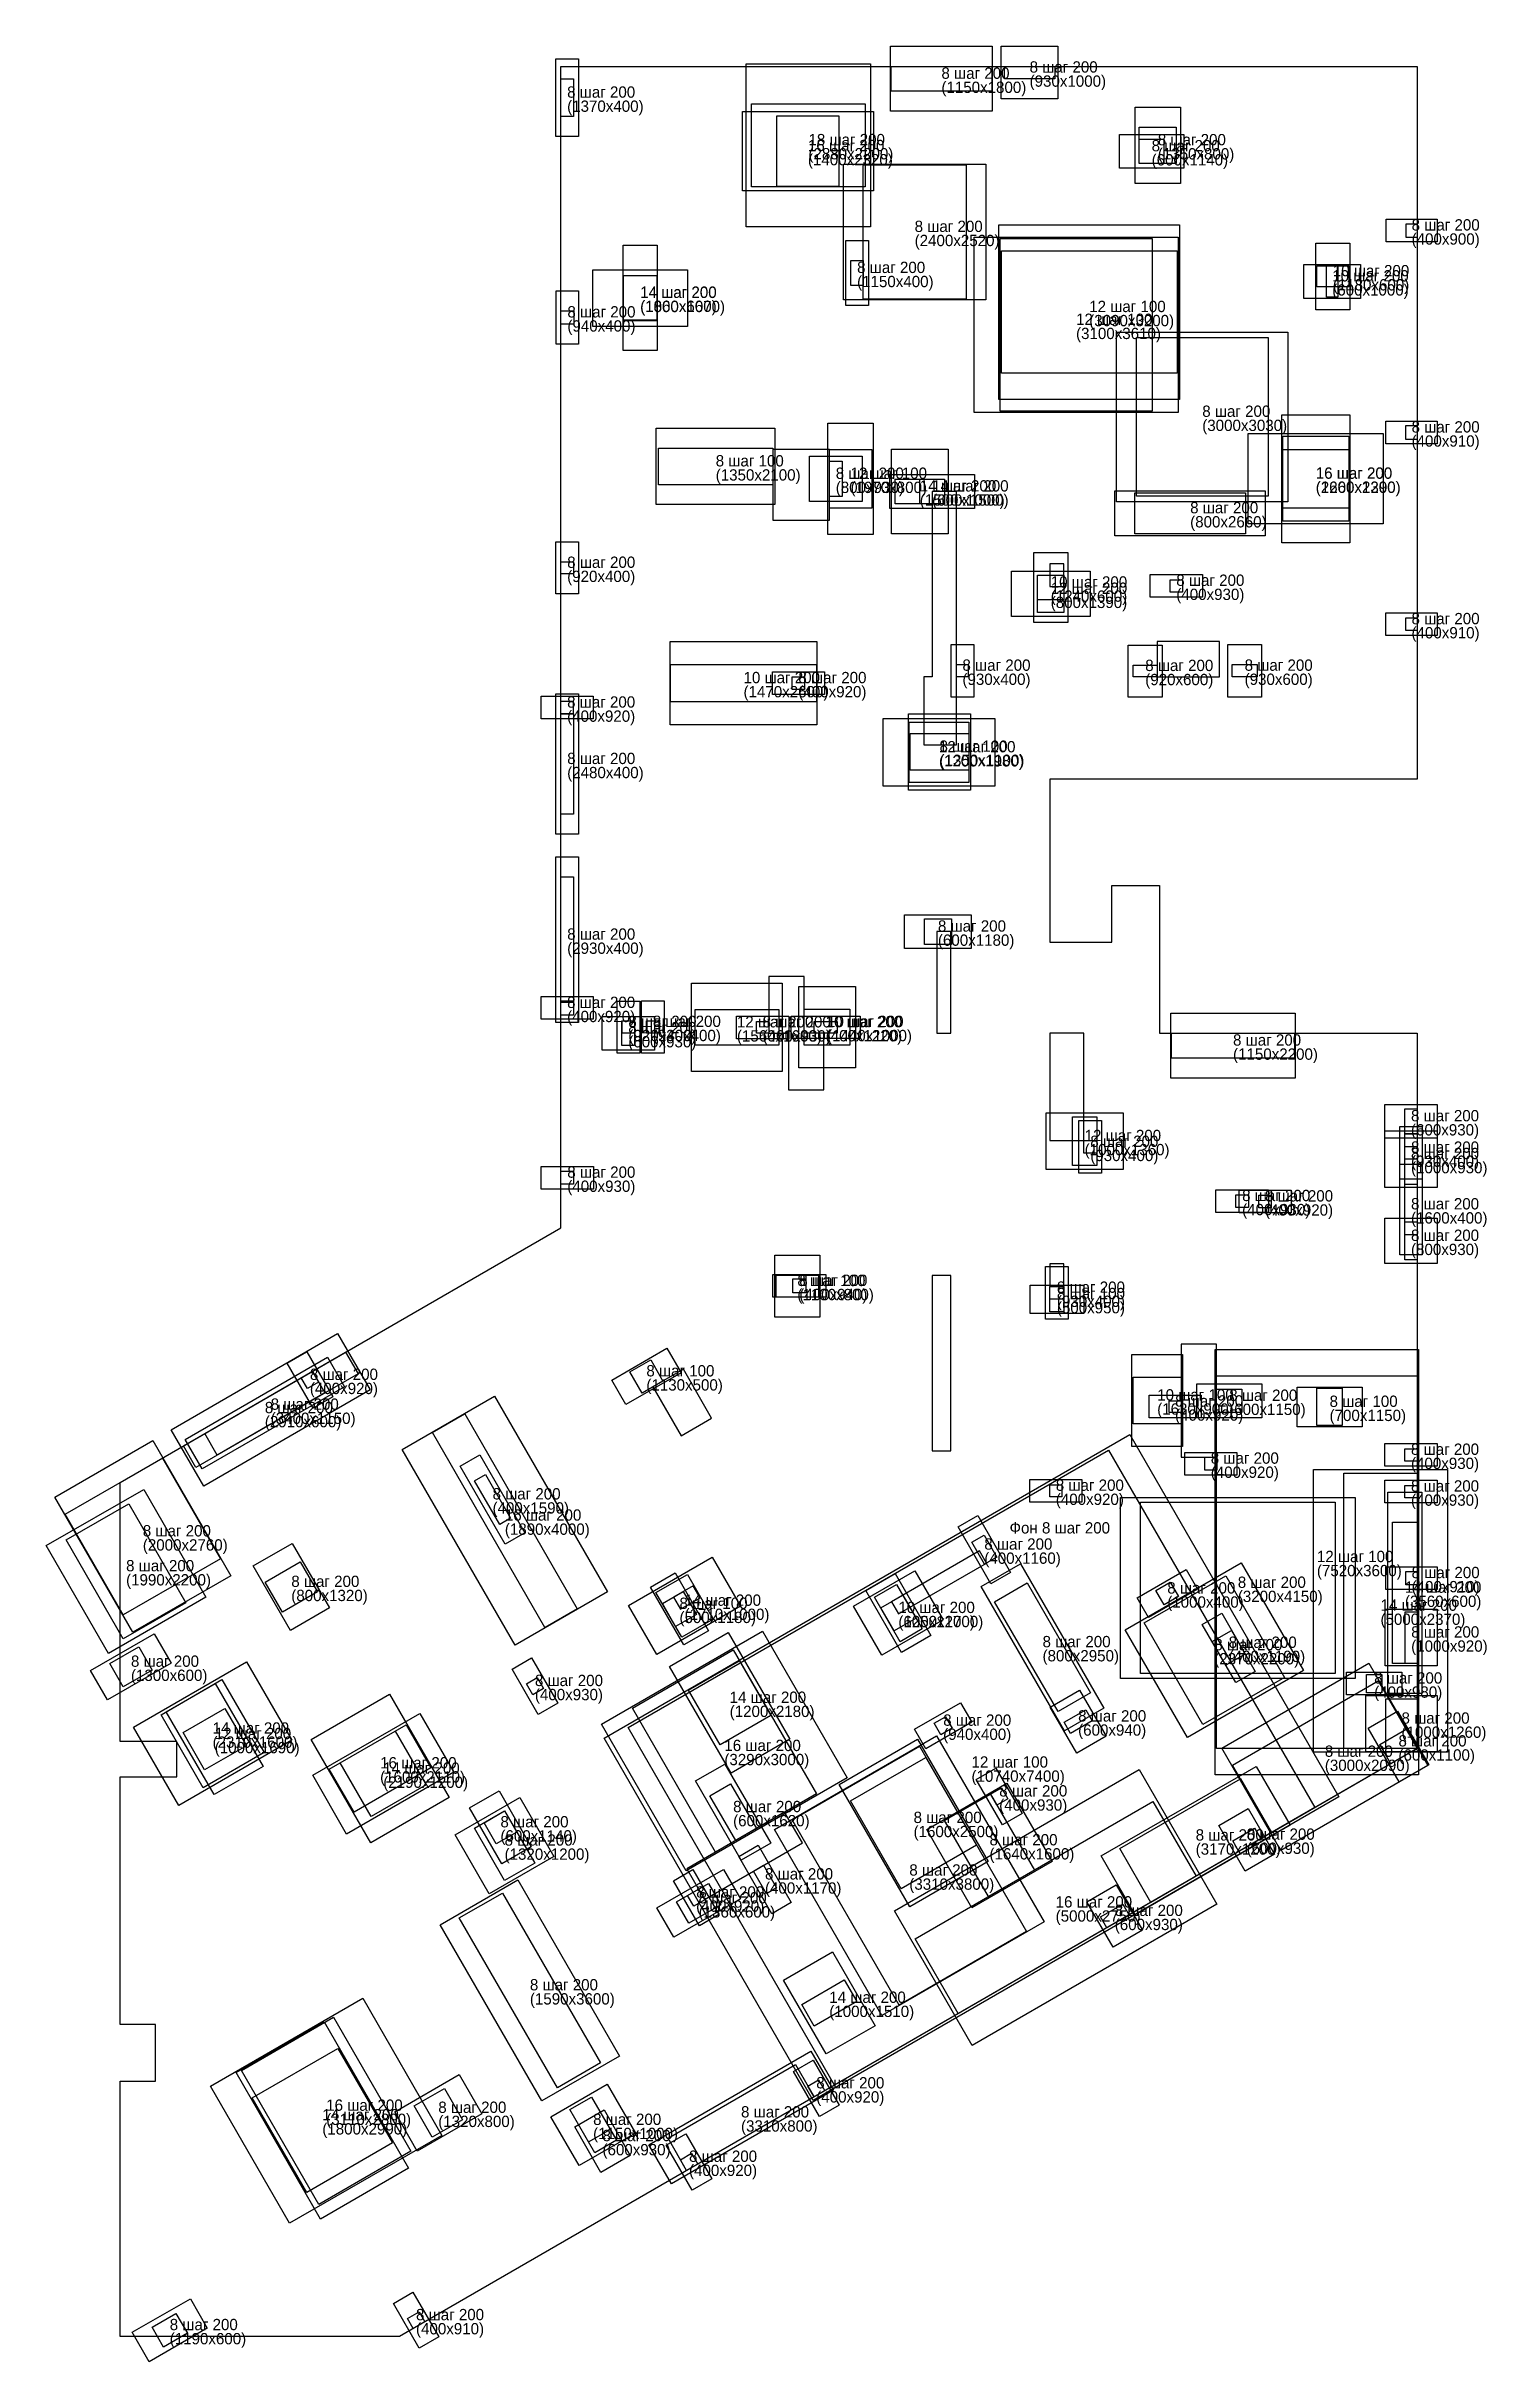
# Model space of a CAD drawing. Header units: metres. Extents: x -17 to 8.4, y -14.6 to 26.3.
import ezdxf

# ---------------------------------------------------------------- set-up
doc = ezdxf.new("R2010")
doc.units = ezdxf.units.M
for name, color, linetype in [('Bot_X', 20, 'Continuous'), ('Bot_Y', 17, 'Continuous'), ('POLYGONS', 187, 'Continuous'), ('TEXT', 55, 'Continuous'), ('TEXT_Bot_X', 192, 'Continuous'), ('TEXT_Bot_Y', 195, 'Continuous'), ('TEXT_Top_X', 137, 'Continuous'), ('TEXT_Top_Y', 27, 'Continuous'), ('Top_X', 47, 'Continuous'), ('Top_Y', 43, 'Continuous')]:
    doc.layers.add(name, color=color, linetype=linetype)

msp = doc.modelspace()

# ---------------------------------------------------------------- texts
at = {"layer": 'TEXT'}
msp.add_text('Фон 8 шаг 200', height=0.2, dxfattribs=at).set_placement((0, 0))
at = {"layer": 'TEXT_Bot_X'}
for s, p in [('8 шаг 200', (-2.697, 22.294)), ('(1150x400)', (-2.697, 22.044)), ('8 шаг 200', (2.791, -1.062)), ('(1000x400)', (2.791, -1.312)), ('(3560x600)', (6.996, -1.299)), ('14 шаг 200', (6.996, -1.049)), ('8 шаг 200', (3.623, -2.065)), ('(2370x2200)', (3.623, -2.315)), ('8 шаг 200', (-1.174, -3.401)), ('(940x400)', (-1.174, -3.651)), ('8 шаг 200', (-0.355, -5.516)), ('8 шаг 200', (3.294, -5.431)), ('(1640x1600)', (-0.355, -5.766)), ('(3170x1200)', (3.294, -5.681)), ('8 шаг 200', (-1.773, -6.051)), ('(3310x3800)', (-1.773, -6.301)), ('8 шаг 200', (-5.501, -6.543)), ('(1360x600)', (-5.501, -6.793)), ('8 шаг 200', (-10.108, -10.248)), ('(1320x800)', (-10.108, -10.498))]:
    msp.add_text(s, height=0.2, dxfattribs=at).set_placement(p)
at = {"layer": 'TEXT_Bot_Y'}
for s, p in [('8 шаг 200', (-1.679, 23.02)), ('(2400x2520)', (-1.679, 22.77)), ('8 шаг 200', (3.41, 19.75)), ('(3000x3030)', (3.41, 19.5)), ('8 шаг 200', (3.196, 18.044)), ('(800x2660)', (3.196, 17.794)), ('8 шаг 200', (2.951, 16.761)), ('(400x930)', (2.951, 16.511)), ('8 шаг 200', (7.104, 7.29)), ('(600x930)', (7.104, 7.04)), ('8 шаг 200', (4.116, 5.879)), ('(400x930)', (4.116, 5.629)), ('8 шаг 200', (4.521, 5.872)), ('(400x920)', (4.521, 5.622)), ('8 шаг 200', (-12.38, 2.716)), ('(400x920)', (-12.38, 2.466)), ('8 шаг 200', (3.561, 1.234)), ('(400x920)', (3.561, 0.984)), ('8 шаг 200', (7.104, 0.741)), ('(400x930)', (7.104, 0.491)), ('8 шаг 200', (-12.709, -0.946)), ('8 шаг 200', (4.039, -0.962)), ('8 шаг 200', (7.114, -0.79)), ('(800x1320)', (-12.709, -1.196)), ('(3200x4150)', (4.039, -1.212)), ('(400x910)', (7.114, -1.04)), ('8 шаг 200', (7.107, -1.841)), ('8 шаг 200', (3.878, -2.023)), ('(1000x920)', (7.107, -2.091)), ('(400x1190)', (3.878, -2.273)), ('8 шаг 200', (6.452, -2.655)), ('(400x980)', (6.452, -2.905)), ('8 шаг 200', (1.214, -3.326)), ('8 шаг 200', (6.936, -3.364)), ('(600x940)', (1.214, -3.576)), ('8 шаг 200', (6.882, -3.767)), ('(1000x1260)', (6.936, -3.614)), ('(600x1100)', (6.882, -4.017)), ('8 шаг 200', (-0.183, -4.652)), ('(400x930)', (-0.183, -4.902)), ('8 шаг 200', (-1.698, -5.121)), ('(1600x2500)', (-1.698, -5.371)), ('8 шаг 200', (-5.545, -6.44)), ('(400x920)', (-5.545, -6.69)), ('8 шаг 200', (1.862, -6.765)), ('(600x930)', (1.862, -7.015))]:
    msp.add_text(s, height=0.2, dxfattribs=at).set_placement(p)
at = {"layer": 'TEXT_Top_X'}
for s, p in [('8 шаг 200', (-1.205, 25.729)), ('8 шаг 200', (0.355, 25.839)), ('8 шаг 200', (-7.828, 25.395)), ('(1150x1800)', (-1.205, 25.479)), ('(930x1000)', (0.355, 25.589)), ('(1370x400)', (-7.828, 25.145)), ('18 шаг 200', (-3.558, 24.554)), ('8 шаг 200', (2.624, 24.553)), ('(2880x2200)', (-3.558, 24.304)), ('(1350x800)', (2.624, 24.303)), ('(1180x600)', (5.72, 21.986)), ('10 шаг 200', (5.72, 22.236)), ('8 шаг 200', (-7.823, 21.508)), ('(1860x600)', (-6.535, 21.606)), ('14 шаг 200', (-6.535, 21.856)), ('12 шаг 100', (1.41, 21.603)), ('(940x400)', (-7.823, 21.258)), ('(3090x3200)', (1.41, 21.353)), ('8 шаг 100', (-5.199, 18.873)), ('12 шаг 100', (-2.813, 18.653)), ('16 шаг 200', (5.419, 18.654)), ('(1350x2100)', (-5.199, 18.623)), ('(1970x800)', (-2.813, 18.403)), ('14 шаг 200', (-1.588, 18.43)), ('(2260x1200)', (5.419, 18.404)), ('(1500x1000)', (-1.588, 18.18)), ('8 шаг 200', (-7.827, 17.079)), ('(920x400)', (-7.827, 16.829)), ('10 шаг 200', (0.729, 16.73)), ('(1240x600)', (0.729, 16.48)), ('10 шаг 200', (-4.707, 15.039)), ('8 шаг 200', (-0.833, 15.259)), ('(930x400)', (-0.833, 15.009)), ('8 шаг 200', (2.401, 15.254)), ('(920x600)', (2.401, 15.004)), ('8 шаг 200', (4.16, 15.259)), ('(930x600)', (4.16, 15.009)), ('(1470x2600)', (-4.707, 14.789)), ('8 шаг 100', (-1.239, 13.826)), ('8 шаг 200', (-7.827, 13.609)), ('(2480x400)', (-7.827, 13.359)), ('(1350x1100)', (-1.239, 13.576)), ('8 шаг 200', (-7.827, 10.502)), ('(2930x400)', (-7.827, 10.252)), ('8 шаг 200', (-6.744, 8.958)), ('8 шаг 200', (-6.312, 8.959)), ('12 шаг 200', (-4.824, 8.951)), ('10 шаг 200', (-3.228, 8.957)), ('(920x400)', (-6.744, 8.708)), ('(930x400)', (-6.312, 8.709)), ('(1560x1600)', (-4.824, 8.701)), ('(1440x1000)', (-3.228, 8.707)), ('8 шаг 200', (3.955, 8.629)), ('(1150x2200)', (3.955, 8.379)), ('8 шаг 200', (1.429, 6.837)), ('(930x400)', (1.429, 6.587)), ('8 шаг 200', (7.104, 6.734)), ('(930x400)', (7.104, 6.484)), ('8 шаг 200', (7.104, 5.732)), ('(1600x400)', (7.104, 5.482)), ('8 шаг 100', (-3.754, 4.376)), ('(1100x800)', (-3.754, 4.126)), ('8 шаг 200', (0.838, 4.257)), ('(930x400)', (0.838, 4.007)), ('8 шаг 100', (-6.426, 2.778)), ('(1130x500)', (-6.426, 2.528)), ('10 шаг 100', (2.613, 2.352)), ('8 шаг 200', (-13.177, 2.128)), ('(2910x600)', (-13.177, 1.878)), ('(1630x900)', (2.613, 2.102)), ('16 шаг 200', (-8.93, 0.227)), ('(1890x4000)', (-8.93, -0.023)), ('12 шаг 100', (5.439, -0.506)), ('8 шаг 200', (-15.632, -0.669)), ('(1990x2200)', (-15.632, -0.919)), ('(7520x3600)', (5.439, -0.756)), ('14 шаг 200', (-5.75, -1.279)), ('10 шаг 200', (-1.967, -1.407)), ('(1710x1000)', (-5.75, -1.529)), ('(1250x1000)', (-1.967, -1.657)), ('8 шаг 200', (-15.546, -2.358)), ('(1300x600)', (-15.546, -2.608)), ('(2310x1600)', (-14.101, -3.79)), ('14 шаг 200', (-14.101, -3.54)), ('16 шаг 200', (-5.046, -3.848)), ('14 шаг 200', (-11.082, -4.249)), ('(3290x3000)', (-5.046, -4.098)), ('12 шаг 100', (-0.673, -4.141)), ('(2190x1200)', (-11.082, -4.499)), ('(10740x7400)', (-0.673, -4.391)), ('8 шаг 200', (-8.935, -5.521)), ('(1320x1200)', (-8.935, -5.771)), ('8 шаг 200', (-8.487, -8.081)), ('(1590x3600)', (-8.487, -8.331)), ('16 шаг 200', (-12.091, -10.211)), ('8 шаг 200', (-4.751, -10.329)), ('(3110x2800)', (-12.091, -10.461)), ('8 шаг 200', (-7.368, -10.461)), ('(1150x1000)', (-7.368, -10.711)), ('(3310x800)', (-4.751, -10.579)), ('8 шаг 200', (-14.86, -14.091)), ('(1190x600)', (-14.86, -14.341))]:
    msp.add_text(s, height=0.2, dxfattribs=at).set_placement(p)
at = {"layer": 'TEXT_Top_Y'}
for s, p in [('16 шаг 200', (-3.567, 24.449)), ('8 шаг 200', (2.515, 24.447)), ('(1400x2320)', (-3.567, 24.199)), ('(600x1140)', (2.515, 24.197)), ('8 шаг 200', (7.115, 23.046)), ('(400x900)', (7.115, 22.796)), ('10 шаг 200', (5.71, 22.145)), ('(1000x1670)', (-6.536, 21.602)), ('14 шаг 200', (-6.536, 21.852)), ('(600x1000)', (5.71, 21.895)), ('(3100x3610)', (1.177, 21.126)), ('12 шаг 100', (1.177, 21.376)), ('8 шаг 200', (7.114, 19.473)), ('(400x910)', (7.114, 19.223)), ('8 шаг 200', (-3.075, 18.653)), ('16 шаг 200', (5.418, 18.657)), ('(800x930)', (-3.075, 18.403)), ('14 шаг 200', (-1.37, 18.429)), ('(1600x2390)', (5.418, 18.407)), ('(600x1500)', (-1.37, 18.179)), ('12 шаг 200', (0.729, 16.619)), ('(800x1390)', (0.729, 16.369)), ('8 шаг 200', (7.113, 16.082)), ('(400x910)', (7.113, 15.832)), ('8 шаг 200', (-3.736, 15.039)), ('8 шаг 200', (-7.828, 14.607)), ('(400x920)', (-3.736, 14.789)), ('(400x920)', (-7.828, 14.357)), ('12 шаг 200', (-1.248, 13.816)), ('(1200x1980)', (-1.248, 13.566)), ('8 шаг 200', (-1.267, 10.645)), ('(600x1180)', (-1.267, 10.395)), ('8 шаг 200', (-7.828, 9.295)), ('(400x920)', (-7.828, 9.045)), ('8 шаг 200', (-6.746, 8.848)), ('8 шаг 200', (-4.367, 8.951)), ('10 шаг 200', (-3.253, 8.954)), ('(600x930)', (-6.746, 8.598)), ('(400x930)', (-4.367, 8.701)), ('(400x1220)', (-3.253, 8.704)), ('12 шаг 200', (1.329, 6.94)), ('(1000x1360)', (1.329, 6.69)), ('8 шаг 200', (7.104, 6.621)), ('(1000x930)', (7.104, 6.371)), ('8 шаг 200', (-7.825, 6.292)), ('(400x930)', (-7.825, 6.042)), ('8 шаг 200', (7.104, 5.175)), ('(800x930)', (7.104, 4.925)), ('8 шаг 200', (-3.719, 4.378)), ('(400x940)', (-3.719, 4.128)), ('8 шаг 100', (0.838, 4.144)), ('(500x950)', (0.838, 3.894)), ('8 шаг 200', (3.887, 2.346)), ('8 шаг 200', (-13.073, 2.188)), ('(3400x1150)', (-13.073, 1.938)), ('8 шаг 200', (2.93, 2.245)), ('(400x920)', (2.93, 1.995)), ('(600x1150)', (3.887, 2.096)), ('8 шаг 100', (5.663, 2.239)), ('(700x1150)', (5.663, 1.989)), ('8 шаг 200', (7.104, 1.391)), ('(400x930)', (7.104, 1.141)), ('8 шаг 200', (0.819, 0.755)), ('8 шаг 200', (-9.148, 0.602)), ('(400x1590)', (-9.148, 0.352)), ('(400x920)', (0.819, 0.505)), ('8 шаг 200', (-15.336, -0.052)), ('(2000x2760)', (-15.336, -0.302)), ('8 шаг 200', (-0.446, -0.286)), ('(400x1160)', (-0.446, -0.536)), ('8 шаг 100', (-5.84, -1.334)), ('10 шаг 200', (-1.967, -1.407)), ('14 шаг 200', (6.564, -1.367)), ('(500x1180)', (-5.84, -1.584)), ('(600x1270)', (-1.967, -1.657)), ('(5000x2370)', (6.564, -1.617)), ('8 шаг 200', (0.584, -2.012)), ('(800x2950)', (0.584, -2.262)), ('8 шаг 200', (-8.398, -2.699)), ('(400x930)', (-8.398, -2.949)), ('14 шаг 200', (-4.952, -2.996)), ('(1200x2180)', (-4.952, -3.246)), ('(1000x1690)', (-14.064, -3.887)), ('12 шаг 200', (-14.064, -3.637)), ('16 шаг 200', (-11.137, -4.155)), ('8 шаг 200', (5.579, -3.95)), ('(3000x2090)', (5.579, -4.2)), ('(1600x2110)', (-11.137, -4.405)), ('8 шаг 200', (-4.891, -4.929)), ('8 шаг 200', (-9.008, -5.198)), ('(600x1140)', (-9.008, -5.448)), ('(600x1620)', (-4.891, -5.179)), ('8 шаг 200', (4.196, -5.417)), ('(600x930)', (4.196, -5.667)), ('8 шаг 200', (-4.327, -6.12)), ('(400x1170)', (-4.327, -6.37)), ('16 шаг 200', (0.816, -6.615)), ('(5000x2750)', (0.816, -6.865)), ('14 шаг 200', (-3.189, -8.302)), ('(1000x1510)', (-3.189, -8.552)), ('8 шаг 200', (-3.42, -9.815)), ('14 шаг 200', (-12.16, -10.38)), ('(400x920)', (-3.42, -10.065)), ('(1800x2990)', (-12.16, -10.63)), ('8 шаг 200', (-7.202, -10.748)), ('(600x930)', (-7.202, -10.998)), ('8 шаг 200', (-5.671, -11.114)), ('(400x920)', (-5.671, -11.364)), ('8 шаг 200', (-10.502, -13.915)), ('(400x910)', (-10.502, -14.165))]:
    msp.add_text(s, height=0.2, dxfattribs=at).set_placement(p)

# ---------------------------------------------------------------- linework, layer by layer
at = {"layer": 'Bot_X'}
for p, q in [((-2.897, 21.719), (-2.897, 22.869)), ((-2.897, 22.869), (-2.497, 22.869)), ((-2.497, 22.869), (-2.497, 21.719)), ((-2.497, 21.719), (-2.897, 21.719)), ((6.696, -2.83), (6.696, 0.73)), ((6.696, 0.73), (7.296, 0.73)), ((7.296, 0.73), (7.296, -2.83)), ((2.047, -1.705), (4.099, -0.52)), ((2.257, -1.139), (3.124, -0.639)), ((3.124, -0.639), (3.324, -0.985)), ((4.099, -0.52), (5.199, -2.425)), ((2.457, -1.485), (2.257, -1.139)), ((3.324, -0.985), (2.457, -1.485)), ((3.147, -3.61), (2.047, -1.705)), ((5.199, -2.425), (3.147, -3.61)), ((7.296, -2.83), (6.696, -2.83)), ((-1.682, -3.463), (-0.867, -2.993)), ((-0.867, -2.993), (-0.667, -3.339)), ((-4.157, -5.233), (-1.29, -3.578)), ((-1.482, -3.809), (-1.682, -3.463)), ((-0.667, -3.339), (-1.482, -3.809)), ((-1.29, -3.578), (0.61, -6.869)), ((-1.466, -5.233), (-0.045, -4.413)), ((-0.045, -4.413), (0.755, -5.799)), ((1.621, -5.704), (4.366, -4.119)), ((4.366, -4.119), (4.966, -5.159)), ((-2.257, -8.524), (-4.157, -5.233)), ((-0.666, -6.619), (-1.466, -5.233)), ((4.966, -5.159), (2.221, -6.744)), ((2.221, -6.744), (1.621, -5.704)), ((-6.24, -6.623), (-5.063, -5.943)), ((-5.063, -5.943), (-4.763, -6.462)), ((0.755, -5.799), (-0.666, -6.619)), ((-4.763, -6.462), (-5.94, -7.142)), ((-5.94, -7.142), (-6.24, -6.623)), ((0.61, -6.869), (-2.257, -8.524)), ((-10.879, -10.231), (-9.736, -9.571)), ((-9.736, -9.571), (-9.336, -10.264)), ((-10.479, -10.924), (-10.879, -10.231)), ((-9.336, -10.264), (-10.479, -10.924))]:
    msp.add_line(p, q, dxfattribs=at)
at = {"layer": 'Bot_X', "color": 9}
for p, q in [((-2.807, 22.074), (-2.807, 22.514)), ((-2.807, 22.514), (-2.587, 22.514)), ((-2.587, 22.514), (-2.587, 22.074)), ((-2.587, 22.074), (-2.807, 22.074)), ((6.778, -2.299), (6.778, 0.2)), ((6.778, 0.2), (7.214, 0.2)), ((7.214, 0.2), (7.214, -2.299)), ((2.383, -1.583), (3.825, -0.751)), ((3.825, -0.751), (4.863, -2.548)), ((2.591, -1.008), (2.844, -0.862)), ((2.737, -1.262), (2.591, -1.008)), ((2.99, -1.116), (2.737, -1.262)), ((2.844, -0.862), (2.99, -1.116)), ((3.42, -3.38), (2.383, -1.583)), ((7.214, -2.299), (6.778, -2.299)), ((4.863, -2.548), (3.42, -3.38)), ((-1.333, -3.357), (-1.133, -3.242)), ((-1.133, -3.242), (-1.016, -3.445)), ((-1.216, -3.56), (-1.333, -3.357)), ((-1.016, -3.445), (-1.216, -3.56)), ((-3.847, -5.063), (-1.593, -3.761)), ((-1.593, -3.761), (0.301, -7.04)), ((1.951, -5.572), (4.086, -4.339)), ((4.086, -4.339), (4.636, -5.291)), ((-1.15, -5.079), (-0.337, -4.609)), ((-0.337, -4.609), (0.439, -5.954)), ((-1.954, -8.342), (-3.847, -5.063)), ((-0.374, -6.423), (-1.15, -5.079)), ((4.636, -5.291), (2.501, -6.524)), ((2.501, -6.524), (1.951, -5.572)), ((0.439, -5.954), (-0.374, -6.423)), ((-5.892, -6.516), (-5.329, -6.191)), ((-5.674, -6.894), (-5.892, -6.516)), ((-5.329, -6.191), (-5.111, -6.569)), ((-5.111, -6.569), (-5.674, -6.894)), ((0.301, -7.04), (-1.954, -8.342)), ((-10.536, -10.125), (-10, -9.815)), ((-10, -9.815), (-9.679, -10.371)), ((-10.215, -10.68), (-10.536, -10.125)), ((-9.679, -10.371), (-10.215, -10.68))]:
    msp.add_line(p, q, dxfattribs=at)
at = {"layer": 'Bot_Y'}
for p, q in [((-2.939, 21.82), (-2.939, 24.22)), ((-2.939, 24.22), (-0.419, 24.22)), ((-0.419, 24.22), (-0.419, 21.82)), ((-0.419, 21.82), (-2.939, 21.82)), ((1.895, 18.25), (1.895, 21.25)), ((1.895, 21.25), (4.925, 21.25)), ((4.925, 21.25), (4.925, 18.25)), ((1.866, 17.644), (1.866, 18.444)), ((1.866, 18.444), (4.526, 18.444)), ((4.526, 18.444), (4.526, 17.644)), ((4.925, 18.25), (1.895, 18.25)), ((4.526, 17.644), (1.866, 17.644)), ((2.486, 16.56), (2.486, 16.96)), ((2.486, 16.96), (3.416, 16.96)), ((3.416, 16.96), (3.416, 16.56)), ((3.416, 16.56), (2.486, 16.56)), ((6.639, 6.99), (6.639, 7.59)), ((6.639, 7.59), (7.569, 7.59)), ((7.569, 7.59), (7.569, 6.99)), ((7.569, 6.99), (6.639, 6.99)), ((3.651, 5.679), (3.651, 6.079)), ((3.651, 6.079), (4.581, 6.079)), ((4.061, 5.672), (4.061, 6.072)), ((4.061, 6.072), (4.981, 6.072)), ((4.581, 6.079), (4.581, 5.679)), ((4.981, 6.072), (4.981, 5.672)), ((4.581, 5.679), (3.651, 5.679)), ((4.981, 5.672), (4.061, 5.672)), ((-12.783, 3.014), (-12.436, 3.214)), ((-12.323, 2.217), (-12.783, 3.014)), ((-12.436, 3.214), (-11.976, 2.417)), ((-11.976, 2.417), (-12.323, 2.217)), ((3.1, 1.034), (3.1, 1.434)), ((3.1, 1.434), (4.02, 1.434)), ((4.02, 1.434), (4.02, 1.034)), ((4.02, 1.034), (3.1, 1.034)), ((6.639, 0.541), (6.639, 0.941)), ((6.639, 0.941), (7.569, 0.941)), ((7.569, 0.941), (7.569, 0.541)), ((1.964, -2.562), (1.964, 0.638)), ((1.964, 0.638), (6.114, 0.638)), ((6.114, 0.638), (6.114, -2.562)), ((7.569, 0.541), (6.639, 0.541)), ((-13.385, -0.574), (-12.692, -0.174)), ((-12.692, -0.174), (-12.032, -1.317)), ((-12.725, -1.717), (-13.385, -0.574)), ((6.659, -0.99), (6.659, -0.59)), ((6.659, -0.59), (7.569, -0.59)), ((7.569, -0.59), (7.569, -0.99)), ((7.569, -0.99), (6.659, -0.99)), ((-12.032, -1.317), (-12.725, -1.717)), ((3.407, -1.607), (3.754, -1.407)), ((4.002, -2.638), (3.407, -1.607)), ((3.754, -1.407), (4.349, -2.438)), ((6.647, -2.341), (6.647, -1.341)), ((6.647, -1.341), (7.567, -1.341)), ((7.567, -1.341), (7.567, -2.341)), ((4.349, -2.438), (4.002, -2.638)), ((5.962, -2.855), (5.962, -2.455)), ((5.962, -2.455), (6.942, -2.455)), ((7.567, -2.341), (6.647, -2.341)), ((6.942, -2.455), (6.942, -2.855)), ((0.719, -3.069), (1.239, -2.769)), ((1.239, -2.769), (1.709, -3.583)), ((6.114, -2.562), (1.964, -2.562)), ((6.942, -2.855), (5.962, -2.855)), ((6.305, -3.864), (6.305, -2.864)), ((6.305, -2.864), (7.565, -2.864)), ((7.565, -2.864), (7.565, -3.864)), ((1.189, -3.883), (0.719, -3.069)), ((6.347, -3.441), (6.867, -3.141)), ((6.867, -3.141), (7.417, -4.093)), ((-3.016, -4.439), (-1.63, -3.639)), ((-1.63, -3.639), (-0.38, -5.804)), ((1.709, -3.583), (1.189, -3.883)), ((6.897, -4.393), (6.347, -3.441)), ((7.565, -3.864), (6.305, -3.864)), ((7.417, -4.093), (6.897, -4.393)), ((-1.766, -6.604), (-3.016, -4.439)), ((-0.589, -4.349), (-0.242, -4.149)), ((-0.124, -5.155), (-0.589, -4.349)), ((-0.242, -4.149), (0.223, -4.955)), ((0.223, -4.955), (-0.124, -5.155)), ((-5.948, -6.142), (-5.602, -5.942)), ((-5.488, -6.939), (-5.948, -6.142)), ((-5.602, -5.942), (-5.142, -6.739)), ((-0.38, -5.804), (-1.766, -6.604)), ((1.37, -6.512), (1.889, -6.212)), ((1.835, -7.318), (1.37, -6.512)), ((1.889, -6.212), (2.354, -7.018)), ((-5.142, -6.739), (-5.488, -6.939)), ((2.354, -7.018), (1.835, -7.318))]:
    msp.add_line(p, q, dxfattribs=at)
at = {"layer": 'Bot_Y', "color": 9}
for p, q in [((-2.589, 21.831), (-2.589, 24.209)), ((-2.589, 24.209), (-0.769, 24.209)), ((-0.769, 24.209), (-0.769, 21.831)), ((-0.769, 21.831), (-2.589, 21.831)), ((2.246, 18.346), (2.246, 21.154)), ((2.246, 21.154), (4.574, 21.154)), ((4.574, 21.154), (4.574, 18.346)), ((2.219, 17.681), (2.219, 18.408)), ((2.219, 18.408), (4.173, 18.408)), ((4.574, 18.346), (2.246, 18.346)), ((4.173, 18.408), (4.173, 17.681)), ((4.173, 17.681), (2.219, 17.681)), ((2.841, 16.652), (2.841, 16.869)), ((2.841, 16.869), (3.062, 16.869)), ((3.062, 16.869), (3.062, 16.652)), ((3.062, 16.652), (2.841, 16.652)), ((6.994, 7.066), (6.994, 7.514)), ((6.994, 7.514), (7.214, 7.514)), ((7.214, 7.514), (7.214, 7.066)), ((7.214, 7.066), (6.994, 7.066)), ((4.005, 5.766), (4.005, 5.992)), ((4.005, 5.992), (4.228, 5.992)), ((4.228, 5.766), (4.005, 5.766)), ((4.228, 5.992), (4.228, 5.766)), ((4.413, 5.759), (4.413, 5.985)), ((4.413, 5.985), (4.63, 5.985)), ((4.63, 5.759), (4.413, 5.759)), ((4.63, 5.985), (4.63, 5.759)), ((-12.534, 2.753), (-12.335, 2.868)), ((-12.335, 2.868), (-12.225, 2.678)), ((-12.424, 2.563), (-12.534, 2.753)), ((-12.225, 2.678), (-12.424, 2.563)), ((3.454, 1.119), (3.454, 1.349)), ((3.454, 1.349), (3.667, 1.349)), ((3.667, 1.349), (3.667, 1.119)), ((3.667, 1.119), (3.454, 1.119)), ((6.994, 0.631), (6.994, 0.851)), ((6.994, 0.851), (7.214, 0.851)), ((7.214, 0.851), (7.214, 0.631)), ((2.315, -2.478), (2.315, 0.554)), ((2.315, 0.554), (5.763, 0.554)), ((5.763, 0.554), (5.763, -2.478)), ((7.214, 0.631), (6.994, 0.631)), ((-13.173, -0.861), (-12.55, -0.501)), ((-12.55, -0.501), (-12.244, -1.031)), ((7.014, -0.908), (7.014, -0.671)), ((7.014, -0.671), (7.214, -0.671)), ((7.214, -0.671), (7.214, -0.908)), ((-12.867, -1.39), (-13.173, -0.861)), ((-12.244, -1.031), (-12.867, -1.39)), ((7.214, -0.908), (7.014, -0.908)), ((7, -2.299), (7, -1.383)), ((7, -1.383), (7.214, -1.383)), ((7.214, -1.383), (7.214, -2.299)), ((3.587, -1.912), (3.928, -1.715)), ((3.828, -2.33), (3.587, -1.912)), ((3.928, -1.715), (4.17, -2.133)), ((4.17, -2.133), (3.828, -2.33)), ((7.214, -2.299), (7, -2.299)), ((5.763, -2.478), (2.315, -2.478)), ((6.315, -2.816), (6.315, -2.494)), ((6.315, -2.494), (6.589, -2.494)), ((6.589, -2.816), (6.315, -2.816)), ((6.589, -2.494), (6.589, -2.816)), ((0.965, -3.337), (1.348, -3.116)), ((1.348, -3.116), (1.463, -3.315)), ((6.657, -3.803), (6.657, -2.925)), ((6.657, -2.925), (7.214, -2.925)), ((7.214, -2.925), (7.214, -3.803)), ((1.081, -3.536), (0.965, -3.337)), ((1.463, -3.315), (1.081, -3.536)), ((6.55, -3.731), (7.017, -3.461)), ((7.017, -3.461), (7.214, -3.803)), ((-2.813, -4.729), (-1.48, -3.959)), ((-1.48, -3.959), (-0.583, -5.514)), ((6.747, -4.073), (6.55, -3.731)), ((7.214, -3.803), (6.657, -3.803)), ((7.214, -3.803), (6.747, -4.073)), ((-0.336, -4.611), (-0.142, -4.499)), ((-0.142, -4.499), (-0.03, -4.693)), ((-1.916, -6.284), (-2.813, -4.729)), ((-0.224, -4.805), (-0.336, -4.611)), ((-0.03, -4.693), (-0.224, -4.805)), ((-0.583, -5.514), (-1.916, -6.284)), ((-5.696, -6.403), (-5.502, -6.291)), ((-5.588, -6.59), (-5.696, -6.403)), ((-5.394, -6.478), (-5.588, -6.59)), ((-5.502, -6.291), (-5.394, -6.478)), ((1.611, -6.782), (2.003, -6.556)), ((1.721, -6.974), (1.611, -6.782)), ((2.114, -6.748), (1.721, -6.974)), ((2.003, -6.556), (2.114, -6.748))]:
    msp.add_line(p, q, dxfattribs=at)
at = {"layer": 'POLYGONS'}
for p, q in [((-7.937, 5.407), (-7.937, 25.949)), ((-7.937, 25.949), (7.214, 25.949)), ((7.214, 25.949), (7.214, 25.743)), ((7.214, 25.743), (7.214, 13.339)), ((-3.187, 19.174), (-4.187, 19.174)), ((-4.187, 19.174), (-4.187, 17.924)), ((-3.187, 17.924), (-3.187, 19.174)), ((-0.937, 18.429), (-1.367, 18.429)), ((-1.367, 18.429), (-1.367, 15.149)), ((-0.937, 13.949), (-0.937, 18.429)), ((-4.187, 17.924), (-3.187, 17.924)), ((0.963, 17.149), (0.713, 17.149)), ((0.713, 17.149), (0.713, 16.749)), ((0.963, 16.749), (0.963, 17.149)), ((0.713, 16.749), (0.963, 16.749)), ((3.713, 15.774), (2.613, 15.774)), ((2.613, 15.774), (2.613, 15.149)), ((3.713, 15.149), (3.713, 15.774)), ((-1.367, 15.149), (-1.516, 15.149)), ((-1.516, 15.149), (-1.516, 13.949)), ((2.613, 15.149), (3.713, 15.149)), ((-1.516, 13.949), (-0.937, 13.949)), ((7.214, 13.339), (0.713, 13.339)), ((0.713, 13.339), (0.713, 10.459)), ((1.813, 10.459), (1.813, 11.459)), ((1.813, 11.459), (2.653, 11.459)), ((2.653, 11.459), (2.653, 8.849)), ((-1.036, 10.649), (-1.286, 10.649)), ((-1.286, 10.649), (-1.286, 8.849)), ((-1.036, 8.849), (-1.036, 10.649)), ((0.713, 10.459), (1.813, 10.459)), ((-3.632, 9.849), (-4.257, 9.849)), ((-4.257, 9.849), (-4.257, 8.849)), ((-3.632, 8.849), (-3.632, 9.849)), ((-4.257, 8.849), (-3.912, 8.849)), ((-3.912, 8.849), (-3.912, 7.849)), ((-3.287, 8.849), (-3.632, 8.849)), ((-3.287, 7.849), (-3.287, 8.849)), ((-1.286, 8.849), (-1.036, 8.849)), ((1.313, 8.849), (0.713, 8.849)), ((0.713, 8.849), (0.713, 6.949)), ((1.313, 6.949), (1.313, 8.849)), ((2.653, 8.849), (7.214, 8.849)), ((7.214, 8.849), (7.214, -3.803)), ((-3.912, 7.849), (-3.287, 7.849)), ((0.713, 6.949), (1.313, 6.949)), ((-15.737, 0.904), (-7.937, 5.407)), ((-1.036, 4.564), (-1.366, 4.564)), ((-1.366, 4.564), (-1.366, 1.464)), ((-1.036, 1.465), (-1.036, 4.564)), ((0.963, 4.769), (0.713, 4.769)), ((0.713, 4.769), (0.713, 4.369)), ((0.963, 4.369), (0.963, 4.769)), ((0.713, 4.369), (0.963, 4.369)), ((3.663, 3.349), (3.038, 3.349)), ((3.038, 3.349), (3.038, 1.349)), ((3.663, 1.349), (3.663, 3.349)), ((-5.771, 2.905), (-6.312, 2.593)), ((-5.271, 2.039), (-5.771, 2.905)), ((-6.312, 2.593), (-5.812, 1.727)), ((-5.812, 1.727), (-5.271, 2.039)), ((-1.366, 1.464), (-1.036, 1.465)), ((3.038, 1.349), (3.663, 1.349)), ((-15.737, -3.681), (-15.737, 0.904)), ((-0.53, -0.306), (-2.089, -1.206)), ((-0.405, -0.523), (-0.53, -0.306)), ((-1.964, -1.423), (-0.405, -0.523)), ((-5.599, -0.924), (-5.946, -1.124)), ((-5.946, -1.124), (-5.821, -1.34)), ((-5.821, -1.34), (-5.474, -1.14)), ((-5.474, -1.14), (-5.599, -0.924)), ((-2.089, -1.206), (-1.964, -1.423)), ((-14.737, -3.681), (-15.737, -3.681)), ((-14.737, -4.306), (-14.737, -3.681)), ((7.214, -3.803), (-10.797, -14.201)), ((-15.737, -8.686), (-15.737, -4.306)), ((-15.737, -4.306), (-14.737, -4.306)), ((-3.979, -4.93), (-5.711, -5.93)), ((-3.666, -5.471), (-3.979, -4.93)), ((-5.398, -6.471), (-3.666, -5.471)), ((-5.711, -5.93), (-5.398, -6.471)), ((-15.112, -8.686), (-15.737, -8.686)), ((-15.112, -9.686), (-15.112, -8.686)), ((-15.737, -14.201), (-15.737, -9.686)), ((-15.737, -9.686), (-15.112, -9.686)), ((-10.797, -14.201), (-15.737, -14.201))]:
    msp.add_line(p, q, dxfattribs=at)
at = {"layer": 'Top_X'}
for p, q in [((-2.105, 25.154), (-2.105, 26.304)), ((-2.105, 26.304), (-0.305, 26.304)), ((-0.305, 26.304), (-0.305, 25.154)), ((-0.146, 25.374), (-0.146, 26.304)), ((-0.146, 26.304), (0.854, 26.304)), ((0.854, 26.304), (0.854, 25.374)), ((-8.028, 24.71), (-8.028, 26.08)), ((-8.028, 26.08), (-7.628, 26.08)), ((-7.628, 26.08), (-7.628, 24.71)), ((-4.658, 23.113), (-4.658, 25.993)), ((-4.658, 25.993), (-2.458, 25.993)), ((-2.458, 25.993), (-2.458, 23.113)), ((-0.305, 25.154), (-2.105, 25.154)), ((0.854, 25.374), (-0.146, 25.374)), ((2.223, 23.877), (2.223, 25.227)), ((2.223, 25.227), (3.023, 25.227)), ((3.023, 25.227), (3.023, 23.877)), ((-7.628, 24.71), (-8.028, 24.71)), ((3.023, 23.877), (2.223, 23.877)), ((-2.458, 23.113), (-4.658, 23.113)), ((-0.191, 20.057), (-0.191, 23.147)), ((-0.191, 23.147), (3.009, 23.147)), ((3.009, 23.147), (3.009, 20.057)), ((-6.836, 20.926), (-6.836, 22.786)), ((-6.836, 22.786), (-6.236, 22.786)), ((-6.236, 22.786), (-6.236, 20.926)), ((5.419, 21.645), (5.419, 22.825)), ((5.419, 22.825), (6.019, 22.825)), ((6.019, 22.825), (6.019, 21.645)), ((-8.024, 21.038), (-8.024, 21.978)), ((-8.024, 21.978), (-7.624, 21.978)), ((-7.624, 21.978), (-7.624, 21.038)), ((6.019, 21.645), (5.419, 21.645)), ((-7.624, 21.038), (-8.024, 21.038)), ((-6.236, 20.926), (-6.836, 20.926)), ((3.009, 20.057), (-0.191, 20.057)), ((4.819, 17.524), (4.819, 19.784)), ((4.819, 19.784), (6.019, 19.784)), ((6.019, 19.784), (6.019, 17.524)), ((-6.25, 18.198), (-6.25, 19.548)), ((-6.25, 19.548), (-4.15, 19.548)), ((-4.15, 19.548), (-4.15, 18.198)), ((-3.213, 17.668), (-3.213, 19.638)), ((-3.213, 19.638), (-2.413, 19.638)), ((-2.413, 19.638), (-2.413, 17.668)), ((-2.088, 17.68), (-2.088, 19.18)), ((-2.088, 19.18), (-1.088, 19.18)), ((-1.088, 19.18), (-1.088, 17.68)), ((-4.15, 18.198), (-6.25, 18.198)), ((-2.413, 17.668), (-3.213, 17.668)), ((-1.088, 17.68), (-2.088, 17.68)), ((-8.027, 16.619), (-8.027, 17.539)), ((-8.027, 17.539), (-7.627, 17.539)), ((-7.627, 17.539), (-7.627, 16.619)), ((0.429, 16.11), (0.429, 17.35)), ((0.429, 17.35), (1.029, 17.35)), ((1.029, 17.35), (1.029, 16.11)), ((6.019, 17.524), (4.819, 17.524)), ((-7.627, 16.619), (-8.027, 16.619)), ((1.029, 16.11), (0.429, 16.11)), ((-6.007, 14.304), (-6.007, 15.774)), ((-6.007, 15.774), (-3.407, 15.774)), ((-3.407, 15.774), (-3.407, 14.304)), ((-1.034, 14.794), (-1.034, 15.724)), ((-1.034, 15.724), (-0.634, 15.724)), ((-0.634, 15.724), (-0.634, 14.794)), ((2.1, 14.794), (2.1, 15.714)), ((2.1, 15.714), (2.7, 15.714)), ((2.7, 15.714), (2.7, 14.794)), ((3.86, 14.794), (3.86, 15.724)), ((3.86, 15.724), (4.46, 15.724)), ((4.46, 15.724), (4.46, 14.794)), ((-8.027, 12.369), (-8.027, 14.849)), ((-8.027, 14.849), (-7.627, 14.849)), ((-7.627, 14.849), (-7.627, 12.369)), ((-0.634, 14.794), (-1.034, 14.794)), ((2.7, 14.794), (2.1, 14.794)), ((4.46, 14.794), (3.86, 14.794)), ((-1.789, 13.15), (-1.789, 14.5)), ((-1.789, 14.5), (-0.689, 14.5)), ((-0.689, 14.5), (-0.689, 13.15)), ((-3.407, 14.304), (-6.007, 14.304)), ((-0.689, 13.15), (-1.789, 13.15)), ((-7.627, 12.369), (-8.027, 12.369)), ((-8.027, 9.037), (-8.027, 11.967)), ((-8.027, 11.967), (-7.627, 11.967)), ((-7.627, 11.967), (-7.627, 9.037)), ((-6.513, 8.494), (-6.513, 9.424)), ((-6.513, 9.424), (-6.113, 9.424)), ((-6.113, 9.424), (-6.113, 8.494)), ((-5.625, 8.171), (-5.625, 9.731)), ((-5.625, 9.731), (-4.025, 9.731)), ((-4.025, 9.731), (-4.025, 8.171)), ((-3.728, 8.236), (-3.728, 9.676)), ((-3.728, 9.676), (-2.728, 9.676)), ((-2.728, 9.676), (-2.728, 8.236)), ((-7.627, 9.037), (-8.027, 9.037)), ((-6.944, 8.497), (-6.944, 9.417)), ((-6.944, 9.417), (-6.544, 9.417)), ((-6.544, 9.417), (-6.544, 8.497)), ((2.855, 8.054), (2.855, 9.204)), ((2.855, 9.204), (5.055, 9.204)), ((5.055, 9.204), (5.055, 8.054)), ((-6.544, 8.497), (-6.944, 8.497)), ((-6.113, 8.494), (-6.513, 8.494)), ((-2.728, 8.236), (-3.728, 8.236)), ((-4.025, 8.171), (-5.625, 8.171)), ((5.055, 8.054), (2.855, 8.054)), ((1.229, 6.372), (1.229, 7.302)), ((1.229, 7.302), (1.629, 7.302)), ((1.629, 7.302), (1.629, 6.372)), ((6.904, 6.268), (6.904, 7.198)), ((6.904, 7.198), (7.304, 7.198)), ((7.304, 7.198), (7.304, 6.268)), ((1.629, 6.372), (1.229, 6.372)), ((6.904, 4.931), (6.904, 6.531)), ((6.904, 6.531), (7.304, 6.531)), ((7.304, 6.268), (6.904, 6.268)), ((7.304, 6.531), (7.304, 4.931)), ((-4.154, 3.825), (-4.154, 4.925)), ((-4.154, 4.925), (-3.354, 4.925)), ((-3.354, 4.925), (-3.354, 3.825)), ((7.304, 4.931), (6.904, 4.931)), ((0.638, 3.792), (0.638, 4.722)), ((0.638, 4.722), (1.038, 4.722)), ((1.038, 4.722), (1.038, 3.792)), ((-3.354, 3.825), (-4.154, 3.825)), ((1.038, 3.792), (0.638, 3.792)), ((-7.04, 2.712), (-6.061, 3.277)), ((-6.061, 3.277), (-5.811, 2.844)), ((-14.587, 1.661), (-12.067, 3.116)), ((-12.067, 3.116), (-11.767, 2.596)), ((2.162, 1.536), (2.162, 3.166)), ((2.162, 3.166), (3.062, 3.166)), ((3.062, 3.166), (3.062, 1.536)), ((3.638, -4.266), (3.638, 3.254)), ((3.638, 3.254), (7.238, 3.254)), ((7.238, 3.254), (7.238, -4.266)), ((-11.767, 2.596), (-14.287, 1.141)), ((-6.79, 2.279), (-7.04, 2.712)), ((-5.811, 2.844), (-6.79, 2.279)), ((-10.748, 1.486), (-9.112, 2.431)), ((-9.112, 2.431), (-7.112, -1.033)), ((-14.287, 1.141), (-14.587, 1.661)), ((-7.174, -3.621), (2.127, 1.749)), ((2.127, 1.749), (5.827, -4.66)), ((-8.748, -1.978), (-10.748, 1.486)), ((3.062, 1.536), (2.162, 1.536)), ((-17.044, -0.214), (-15.321, 0.781)), ((-15.321, 0.781), (-14.221, -1.125)), ((-15.944, -2.12), (-17.044, -0.214)), ((-6.741, -1.274), (-5.26, -0.419)), ((-5.26, -0.419), (-4.76, -1.285)), ((-2.758, -1.286), (-1.676, -0.661)), ((-1.676, -0.661), (-1.176, -1.528)), ((-14.221, -1.125), (-15.944, -2.12)), ((-7.112, -1.033), (-8.748, -1.978)), ((-6.241, -2.14), (-6.741, -1.274)), ((-4.76, -1.285), (-6.241, -2.14)), ((-2.258, -2.153), (-2.758, -1.286)), ((-1.176, -1.528), (-2.258, -2.153)), ((-16.259, -2.424), (-15.133, -1.774)), ((-15.133, -1.774), (-14.833, -2.293)), ((-7.22, -3.371), (-4.371, -1.726)), ((-4.371, -1.726), (-2.871, -4.324)), ((-15.959, -2.943), (-16.259, -2.424)), ((-14.833, -2.293), (-15.959, -2.943)), ((-15.501, -3.425), (-13.501, -2.27)), ((-13.501, -2.27), (-12.701, -3.655)), ((-12.33, -4.277), (-10.434, -3.182)), ((-10.434, -3.182), (-9.834, -4.221)), ((-14.701, -4.81), (-15.501, -3.425)), ((-12.701, -3.655), (-14.701, -4.81)), ((-5.72, -5.969), (-7.22, -3.371)), ((-3.474, -10.03), (-7.174, -3.621)), ((-11.73, -5.316), (-12.33, -4.277)), ((-9.834, -4.221), (-11.73, -5.316)), ((-2.871, -4.324), (-5.72, -5.969)), ((7.238, -4.266), (3.638, -4.266)), ((-9.807, -5.332), (-8.664, -4.672)), ((-8.664, -4.672), (-8.064, -5.711)), ((5.827, -4.66), (-3.474, -10.03)), ((-9.207, -6.371), (-9.807, -5.332)), ((-8.064, -5.711), (-9.207, -6.371)), ((-10.076, -6.92), (-8.699, -6.125)), ((-8.699, -6.125), (-6.899, -9.242)), ((-8.276, -10.037), (-10.076, -6.92)), ((-14.138, -9.776), (-11.444, -8.221)), ((-11.444, -8.221), (-10.044, -10.646)), ((-6.899, -9.242), (-8.276, -10.037)), ((-6.384, -10.81), (-3.517, -9.155)), ((-3.517, -9.155), (-3.117, -9.848)), ((-12.738, -12.201), (-14.138, -9.776)), ((-8.116, -10.315), (-7.12, -9.74)), ((-7.12, -9.74), (-6.62, -10.606)), ((-3.117, -9.848), (-5.984, -11.503)), ((-10.044, -10.646), (-12.738, -12.201)), ((-7.616, -11.181), (-8.116, -10.315)), ((-6.62, -10.606), (-7.616, -11.181)), ((-5.984, -11.503), (-6.384, -10.81)), ((-15.525, -14.129), (-14.495, -13.534)), ((-14.495, -13.534), (-14.195, -14.053)), ((-15.225, -14.648), (-15.525, -14.129)), ((-14.195, -14.053), (-15.225, -14.648))]:
    msp.add_line(p, q, dxfattribs=at)
at = {"layer": 'Top_X', "color": 9}
for p, q in [((-2.096, 25.509), (-2.096, 25.949)), ((-2.096, 25.949), (-0.314, 25.949)), ((-0.314, 25.949), (-0.314, 25.509)), ((-0.091, 25.729), (-0.091, 25.949)), ((-0.091, 25.949), (0.8, 25.949)), ((0.8, 25.949), (0.8, 25.729)), ((-7.937, 25.061), (-7.937, 25.729)), ((-7.937, 25.729), (-7.718, 25.729)), ((-7.718, 25.729), (-7.718, 25.061)), ((-0.314, 25.509), (-2.096, 25.509)), ((0.8, 25.729), (-0.091, 25.729)), ((-7.718, 25.061), (-7.937, 25.061)), ((-4.564, 23.818), (-4.564, 25.289)), ((-4.564, 25.289), (-2.552, 25.289)), ((-2.552, 25.289), (-2.552, 23.818)), ((2.296, 24.229), (2.296, 24.876)), ((2.296, 24.876), (2.951, 24.876)), ((2.951, 24.876), (2.951, 24.229)), ((2.951, 24.229), (2.296, 24.229)), ((-2.552, 23.818), (-4.564, 23.818)), ((-0.145, 20.52), (-0.145, 22.685)), ((-0.145, 22.685), (2.964, 22.685)), ((2.964, 22.685), (2.964, 20.52)), ((-6.831, 21.46), (-6.831, 22.253)), ((-6.831, 22.253), (-6.24, 22.253)), ((-6.24, 22.253), (-6.24, 21.46)), ((5.438, 22.047), (5.438, 22.424)), ((5.438, 22.424), (6.001, 22.424)), ((6.001, 22.424), (6.001, 22.047)), ((6.001, 22.047), (5.438, 22.047)), ((-7.937, 21.392), (-7.937, 21.625)), ((-7.937, 21.625), (-7.71, 21.625)), ((-7.71, 21.392), (-7.937, 21.392)), ((-7.71, 21.625), (-7.71, 21.392)), ((-6.24, 21.46), (-6.831, 21.46)), ((2.964, 20.52), (-0.145, 20.52)), ((-6.212, 18.549), (-6.212, 19.198)), ((-6.212, 19.198), (-4.187, 19.198)), ((-4.187, 19.198), (-4.187, 18.549)), ((-3.187, 18.133), (-3.187, 19.174)), ((-3.187, 19.174), (-2.438, 19.174)), ((-2.438, 19.174), (-2.438, 18.133)), ((4.836, 18.135), (4.836, 19.174)), ((4.836, 19.174), (6.003, 19.174)), ((6.003, 19.174), (6.003, 18.135)), ((-4.187, 18.549), (-6.212, 18.549)), ((-2.024, 18.21), (-2.024, 18.65)), ((-2.024, 18.65), (-1.152, 18.65)), ((-1.152, 18.65), (-1.152, 18.21)), ((-2.438, 18.133), (-3.187, 18.133)), ((-1.152, 18.21), (-2.024, 18.21)), ((6.003, 18.135), (4.836, 18.135)), ((-7.937, 16.971), (-7.937, 17.188)), ((-7.937, 17.188), (-7.717, 17.188)), ((-7.717, 16.971), (-7.937, 16.971)), ((-7.717, 17.188), (-7.717, 16.971)), ((0.496, 16.511), (0.496, 16.949)), ((0.496, 16.949), (0.963, 16.949)), ((0.963, 16.949), (0.963, 16.511)), ((0.963, 16.511), (0.496, 16.511)), ((-5.998, 14.709), (-5.998, 15.369)), ((-5.998, 15.369), (-3.415, 15.369)), ((-3.415, 15.369), (-3.415, 14.709)), ((-0.937, 15.149), (-0.937, 15.369)), ((-0.937, 15.369), (-0.73, 15.369)), ((-0.73, 15.369), (-0.73, 15.149)), ((2.188, 15.149), (2.188, 15.36)), ((2.188, 15.36), (2.613, 15.36)), ((2.613, 15.36), (2.613, 15.149)), ((3.937, 15.149), (3.937, 15.369)), ((3.937, 15.369), (4.383, 15.369)), ((4.383, 15.369), (4.383, 15.149)), ((-0.73, 15.149), (-0.937, 15.149)), ((2.613, 15.149), (2.188, 15.149)), ((4.383, 15.149), (3.937, 15.149)), ((-7.937, 12.721), (-7.937, 14.497)), ((-7.937, 14.497), (-7.717, 14.497)), ((-7.717, 14.497), (-7.717, 12.721)), ((-3.415, 14.709), (-5.998, 14.709)), ((-1.758, 13.502), (-1.758, 14.149)), ((-1.758, 14.149), (-0.719, 14.149)), ((-0.719, 14.149), (-0.719, 13.502)), ((-0.719, 13.502), (-1.758, 13.502)), ((-7.717, 12.721), (-7.937, 12.721)), ((-7.937, 9.391), (-7.937, 11.613)), ((-7.937, 11.613), (-7.717, 11.613)), ((-7.717, 11.613), (-7.717, 9.391)), ((-7.717, 9.391), (-7.937, 9.391)), ((-6.853, 8.849), (-6.853, 9.066)), ((-6.853, 9.066), (-6.634, 9.066)), ((-6.634, 9.066), (-6.634, 8.849)), ((-6.422, 8.849), (-6.422, 9.069)), ((-6.422, 9.069), (-6.203, 9.069)), ((-6.203, 9.069), (-6.203, 8.849)), ((-5.565, 8.635), (-5.565, 9.268)), ((-5.565, 9.268), (-4.084, 9.268)), ((-4.084, 9.268), (-4.084, 8.635)), ((-3.632, 8.64), (-3.632, 9.273)), ((-3.632, 9.273), (-2.823, 9.273)), ((-2.823, 9.273), (-2.823, 8.64)), ((-6.634, 8.849), (-6.853, 8.849)), ((-6.203, 8.849), (-6.422, 8.849)), ((-4.084, 8.635), (-5.565, 8.635)), ((-2.823, 8.64), (-3.632, 8.64)), ((2.868, 8.409), (2.868, 8.849)), ((2.868, 8.849), (5.042, 8.849)), ((5.042, 8.849), (5.042, 8.409)), ((5.042, 8.409), (2.868, 8.409)), ((1.313, 6.725), (1.313, 6.949)), ((1.313, 6.949), (1.545, 6.949)), ((1.545, 6.725), (1.313, 6.725)), ((1.545, 6.949), (1.545, 6.725)), ((6.994, 6.621), (6.994, 6.846)), ((6.994, 6.846), (7.214, 6.846)), ((7.214, 6.621), (6.994, 6.621)), ((7.214, 6.846), (7.214, 6.621)), ((6.994, 5.285), (6.994, 6.178)), ((6.994, 6.178), (7.214, 6.178)), ((7.214, 6.178), (7.214, 5.285)), ((7.214, 5.285), (6.994, 5.285)), ((-4.129, 4.179), (-4.129, 4.572)), ((-4.129, 4.572), (-3.379, 4.572)), ((-3.379, 4.572), (-3.379, 4.179)), ((-3.379, 4.179), (-4.129, 4.179)), ((0.713, 4.145), (0.713, 4.369)), ((0.713, 4.369), (0.963, 4.369)), ((0.963, 4.145), (0.713, 4.145)), ((0.963, 4.369), (0.963, 4.145)), ((-14.24, 1.769), (-12.334, 2.869)), ((-12.334, 2.869), (-12.114, 2.488)), ((-6.719, 2.858), (-6.349, 3.072)), ((-6.349, 3.072), (-6.132, 2.697)), ((-12.114, 2.488), (-14.02, 1.387)), ((-6.503, 2.483), (-6.719, 2.858)), ((-6.132, 2.697), (-6.503, 2.483)), ((2.187, 1.937), (2.187, 2.766)), ((2.187, 2.766), (3.038, 2.766)), ((3.038, 2.766), (3.038, 1.937)), ((3.663, -3.803), (3.663, 2.791)), ((3.663, 2.791), (7.214, 2.791)), ((7.214, 2.791), (7.214, -3.803)), ((-10.212, 1.784), (-9.638, 2.116)), ((-9.638, 2.116), (-7.648, -1.331)), ((-14.02, 1.387), (-14.24, 1.769)), ((-8.222, -1.663), (-10.212, 1.784)), ((3.038, 1.937), (2.187, 1.937)), ((-6.751, -3.434), (1.753, 1.476)), ((1.753, 1.476), (5.404, -4.848)), ((-16.693, -0.115), (-15.583, 0.526)), ((-15.583, 0.526), (-14.572, -1.224)), ((-15.682, -1.865), (-16.693, -0.115)), ((-6.256, -1.046), (-5.7, -0.725)), ((-5.7, -0.725), (-5.245, -1.513)), ((-14.572, -1.224), (-15.682, -1.865)), ((-5.801, -1.834), (-6.256, -1.046)), ((-2.389, -1.125), (-2, -0.9)), ((-1.934, -1.914), (-2.389, -1.125)), ((-2, -0.9), (-1.545, -1.689)), ((-7.648, -1.331), (-8.222, -1.663)), ((-5.245, -1.513), (-5.801, -1.834)), ((-15.921, -2.301), (-15.409, -2.005)), ((-15.409, -2.005), (-15.172, -2.416)), ((-1.545, -1.689), (-1.934, -1.914)), ((-15.684, -2.711), (-15.921, -2.301)), ((-15.172, -2.416), (-15.684, -2.711)), ((-6.673, -3.089), (-4.889, -2.059)), ((-4.889, -2.059), (-3.418, -4.607)), ((-15.012, -3.205), (-13.936, -2.583)), ((-13.936, -2.583), (-13.19, -3.875)), ((-14.266, -4.497), (-15.012, -3.205)), ((-5.203, -5.637), (-6.673, -3.089)), ((-11.842, -4.054), (-10.871, -3.494)), ((-10.871, -3.494), (-10.322, -4.444)), ((-3.1, -9.758), (-6.751, -3.434)), ((-13.19, -3.875), (-14.266, -4.497)), ((-11.293, -5.005), (-11.842, -4.054)), ((7.214, -3.803), (3.663, -3.803)), ((-10.322, -4.444), (-11.293, -5.005)), ((-9.47, -5.214), (-8.934, -4.904)), ((-8.934, -4.904), (-8.401, -5.829)), ((-3.418, -4.607), (-5.203, -5.637)), ((5.404, -4.848), (-3.1, -9.758)), ((-8.936, -6.138), (-9.47, -5.214)), ((-8.401, -5.829), (-8.936, -6.138)), ((-9.736, -6.799), (-8.973, -6.359)), ((-8.973, -6.359), (-7.239, -9.363)), ((-8.001, -9.803), (-9.736, -6.799)), ((-13.59, -9.497), (-11.96, -8.556)), ((-11.96, -8.556), (-10.592, -10.925)), ((-7.239, -9.363), (-8.001, -9.803)), ((-6.043, -10.694), (-3.788, -9.392)), ((-3.788, -9.392), (-3.458, -9.964)), ((-12.223, -11.866), (-13.59, -9.497)), ((-7.779, -10.188), (-7.398, -9.968)), ((-7.337, -10.953), (-7.779, -10.188)), ((-7.398, -9.968), (-6.956, -10.733)), ((-3.458, -9.964), (-5.713, -11.266)), ((-10.592, -10.925), (-12.223, -11.866)), ((-6.956, -10.733), (-7.337, -10.953)), ((-5.713, -11.266), (-6.043, -10.694)), ((-15.172, -14.036), (-14.752, -13.793)), ((-14.752, -13.793), (-14.548, -14.146)), ((-14.968, -14.389), (-15.172, -14.036)), ((-14.548, -14.146), (-14.968, -14.389))]:
    msp.add_line(p, q, dxfattribs=at)
at = {"layer": 'Top_Y'}
for p, q in [((-4.727, 23.749), (-4.727, 25.149)), ((-4.727, 25.149), (-2.407, 25.149)), ((-2.407, 25.149), (-2.407, 23.749)), ((1.944, 24.147), (1.944, 24.747)), ((1.944, 24.747), (3.084, 24.747)), ((3.084, 24.747), (3.084, 24.147)), ((3.084, 24.147), (1.944, 24.147)), ((-2.407, 23.749), (-4.727, 23.749)), ((6.665, 22.845), (6.665, 23.245)), ((6.665, 23.245), (7.565, 23.245)), ((7.565, 23.245), (7.565, 22.845)), ((-0.628, 19.826), (-0.628, 22.926)), ((-0.628, 22.926), (2.982, 22.926)), ((2.982, 22.926), (2.982, 19.826)), ((7.565, 22.845), (6.665, 22.845)), ((-7.371, 21.351), (-7.371, 22.351)), ((-7.371, 22.351), (-5.701, 22.351)), ((-5.701, 22.351), (-5.701, 21.351)), ((5.21, 21.845), (5.21, 22.445)), ((5.21, 22.445), (6.21, 22.445)), ((6.21, 22.445), (6.21, 21.845)), ((6.21, 21.845), (5.21, 21.845)), ((-5.701, 21.351), (-7.371, 21.351)), ((2.982, 19.826), (-0.628, 19.826)), ((6.659, 19.272), (6.659, 19.672)), ((6.659, 19.672), (7.569, 19.672)), ((7.569, 19.672), (7.569, 19.272)), ((4.223, 17.857), (4.223, 19.457)), ((4.223, 19.457), (6.613, 19.457)), ((6.613, 19.457), (6.613, 17.857)), ((7.569, 19.272), (6.659, 19.272)), ((-3.54, 18.253), (-3.54, 19.053)), ((-3.54, 19.053), (-2.61, 19.053)), ((-2.61, 19.053), (-2.61, 18.253)), ((-2.12, 18.129), (-2.12, 18.729)), ((-2.12, 18.729), (-0.62, 18.729)), ((-0.62, 18.729), (-0.62, 18.129)), ((-2.61, 18.253), (-3.54, 18.253)), ((-0.62, 18.129), (-2.12, 18.129)), ((6.613, 17.857), (4.223, 17.857)), ((0.034, 16.219), (0.034, 17.019)), ((0.034, 17.019), (1.424, 17.019)), ((1.424, 17.019), (1.424, 16.219)), ((1.424, 16.219), (0.034, 16.219)), ((6.658, 15.881), (6.658, 16.281)), ((6.658, 16.281), (7.568, 16.281)), ((7.568, 16.281), (7.568, 15.881)), ((7.568, 15.881), (6.658, 15.881)), ((-4.196, 14.839), (-4.196, 15.239)), ((-4.196, 15.239), (-3.276, 15.239)), ((-3.276, 15.239), (-3.276, 14.839)), ((-8.288, 14.407), (-8.288, 14.807)), ((-8.288, 14.807), (-7.368, 14.807)), ((-7.368, 14.807), (-7.368, 14.407)), ((-3.276, 14.839), (-4.196, 14.839)), ((-7.368, 14.407), (-8.288, 14.407)), ((-2.238, 13.216), (-2.238, 14.416)), ((-2.238, 14.416), (-0.258, 14.416)), ((-0.258, 14.416), (-0.258, 13.216)), ((-0.258, 13.216), (-2.238, 13.216)), ((-1.858, 10.345), (-1.858, 10.945)), ((-1.858, 10.945), (-0.678, 10.945)), ((-0.678, 10.945), (-0.678, 10.345)), ((-0.678, 10.345), (-1.858, 10.345)), ((-8.288, 9.095), (-8.288, 9.495)), ((-8.288, 9.495), (-7.368, 9.495)), ((-7.368, 9.495), (-7.368, 9.095)), ((-7.368, 9.095), (-8.288, 9.095)), ((-7.211, 8.547), (-7.211, 9.147)), ((-7.211, 9.147), (-6.281, 9.147)), ((-6.281, 9.147), (-6.281, 8.547)), ((-4.833, 8.751), (-4.833, 9.151)), ((-4.833, 9.151), (-3.903, 9.151)), ((-3.903, 9.151), (-3.903, 8.751)), ((-3.863, 8.753), (-3.863, 9.153)), ((-3.863, 9.153), (-2.643, 9.153)), ((-2.643, 9.153), (-2.643, 8.753)), ((-3.903, 8.751), (-4.833, 8.751)), ((-2.643, 8.753), (-3.863, 8.753)), ((-6.281, 8.547), (-7.211, 8.547)), ((0.649, 6.44), (0.649, 7.44)), ((0.649, 7.44), (2.009, 7.44)), ((2.009, 7.44), (2.009, 6.44)), ((6.639, 6.121), (6.639, 7.121)), ((6.639, 7.121), (7.569, 7.121)), ((7.569, 7.121), (7.569, 6.121)), ((-8.29, 6.091), (-8.29, 6.491)), ((-8.29, 6.491), (-7.36, 6.491)), ((-7.36, 6.491), (-7.36, 6.091)), ((2.009, 6.44), (0.649, 6.44)), ((-7.36, 6.091), (-8.29, 6.091)), ((7.569, 6.121), (6.639, 6.121)), ((6.639, 4.775), (6.639, 5.575)), ((6.639, 5.575), (7.569, 5.575)), ((7.569, 5.575), (7.569, 4.775)), ((-4.189, 4.178), (-4.189, 4.578)), ((-4.189, 4.578), (-3.249, 4.578)), ((-3.249, 4.578), (-3.249, 4.178)), ((7.569, 4.775), (6.639, 4.775)), ((-3.249, 4.178), (-4.189, 4.178)), ((0.363, 3.894), (0.363, 4.394)), ((0.363, 4.394), (1.313, 4.394)), ((1.313, 4.394), (1.313, 3.894)), ((1.313, 3.894), (0.363, 3.894)), ((-14.833, 1.836), (-11.889, 3.536)), ((-11.889, 3.536), (-11.314, 2.54)), ((-11.314, 2.54), (-14.258, 0.84)), ((3.312, 2.046), (3.312, 2.646)), ((3.312, 2.646), (4.462, 2.646)), ((4.462, 2.646), (4.462, 2.046)), ((5.088, 1.889), (5.088, 2.589)), ((5.088, 2.589), (6.238, 2.589)), ((6.238, 2.589), (6.238, 1.889)), ((2.47, 2.045), (2.47, 2.445)), ((2.47, 2.445), (3.39, 2.445)), ((3.39, 2.445), (3.39, 2.045)), ((-16.892, 0.643), (-15.16, 1.643)), ((-15.16, 1.643), (-13.78, -0.747)), ((-14.258, 0.84), (-14.833, 1.836)), ((3.39, 2.045), (2.47, 2.045)), ((4.462, 2.046), (3.312, 2.046)), ((6.238, 1.889), (5.088, 1.889)), ((-9.719, 1.19), (-9.372, 1.39)), ((-9.372, 1.39), (-8.577, 0.013)), ((6.639, 1.19), (6.639, 1.59)), ((6.639, 1.59), (7.569, 1.59)), ((7.569, 1.59), (7.569, 1.19)), ((-8.924, -0.187), (-9.719, 1.19)), ((0.359, 0.555), (0.359, 0.955)), ((0.359, 0.955), (1.279, 0.955)), ((1.279, 0.955), (1.279, 0.555)), ((5.379, -3.868), (5.379, 1.132)), ((5.379, 1.132), (7.749, 1.132)), ((7.569, 1.19), (6.639, 1.19)), ((7.749, 1.132), (7.749, -3.868)), ((-15.512, -1.747), (-16.892, 0.643)), ((1.279, 0.555), (0.359, 0.555)), ((-8.577, 0.013), (-8.924, -0.187)), ((-0.909, 0.116), (-0.562, 0.316)), ((-0.329, -0.889), (-0.909, 0.116)), ((-0.562, 0.316), (0.018, -0.689)), ((-13.78, -0.747), (-15.512, -1.747)), ((-6.352, -0.948), (-5.919, -0.698)), ((-5.919, -0.698), (-5.329, -1.72)), ((-2.544, -1.007), (-2.025, -0.707)), ((-2.025, -0.707), (-1.39, -1.807)), ((-0.5, -0.935), (0.193, -0.535)), ((0.018, -0.689), (-0.329, -0.889)), ((0.193, -0.535), (1.668, -3.09)), ((-5.762, -1.97), (-6.352, -0.948)), ((-1.909, -2.107), (-2.544, -1.007)), ((0.975, -3.49), (-0.5, -0.935)), ((-6.016, -2.352), (-4.977, -1.752)), ((-5.329, -1.72), (-5.762, -1.97)), ((-4.977, -1.752), (-3.887, -3.64)), ((-1.39, -1.807), (-1.909, -2.107)), ((-8.803, -2.397), (-8.457, -2.197)), ((-8.338, -3.202), (-8.803, -2.397)), ((-8.457, -2.197), (-7.992, -3.002)), ((-4.926, -4.24), (-6.016, -2.352)), ((3.757, -3.795), (6.355, -2.295)), ((6.355, -2.295), (7.4, -4.105)), ((-14.92, -3.156), (-14.054, -2.656)), ((-14.054, -2.656), (-13.209, -4.119)), ((-12.357, -3.641), (-10.972, -2.841)), ((-10.972, -2.841), (-9.917, -4.669)), ((-14.075, -4.619), (-14.92, -3.156)), ((-7.992, -3.002), (-8.338, -3.202)), ((1.668, -3.09), (0.975, -3.49)), ((-11.302, -5.469), (-12.357, -3.641)), ((-3.887, -3.64), (-4.926, -4.24)), ((-5.556, -4.377), (-5.036, -4.077)), ((-5.036, -4.077), (-4.226, -5.48)), ((4.802, -5.605), (3.757, -3.795)), ((7.749, -3.868), (5.379, -3.868)), ((-13.209, -4.119), (-14.075, -4.619)), ((-4.746, -5.78), (-5.556, -4.377)), ((-2.037, -6.674), (2.293, -4.174)), ((2.293, -4.174), (3.668, -6.556)), ((7.4, -4.105), (4.802, -5.605)), ((-9.917, -4.669), (-11.302, -5.469)), ((-9.553, -4.854), (-9.033, -4.554)), ((-8.983, -5.841), (-9.553, -4.854)), ((-9.033, -4.554), (-8.463, -5.541)), ((3.704, -5.165), (4.224, -4.865)), ((4.224, -4.865), (4.689, -5.67)), ((4.169, -5.97), (3.704, -5.165)), ((-8.463, -5.541), (-8.983, -5.841)), ((-4.792, -5.713), (-4.446, -5.513)), ((-4.207, -6.727), (-4.792, -5.713)), ((-4.226, -5.48), (-4.746, -5.78)), ((-4.446, -5.513), (-3.861, -6.527)), ((4.689, -5.67), (4.169, -5.97)), ((-3.861, -6.527), (-4.207, -6.727)), ((-0.662, -9.056), (-2.037, -6.674)), ((3.668, -6.556), (-0.662, -9.056)), ((-4, -7.899), (-3.134, -7.399)), ((-3.134, -7.399), (-2.379, -8.706)), ((-3.245, -9.206), (-4, -7.899)), ((-13.687, -9.535), (-12.128, -8.635)), ((-12.128, -8.635), (-10.633, -11.225)), ((-2.379, -8.706), (-3.245, -9.206)), ((-3.823, -9.517), (-3.477, -9.317)), ((-3.477, -9.317), (-3.017, -10.114)), ((-12.192, -12.125), (-13.687, -9.535)), ((-3.363, -10.314), (-3.823, -9.517)), ((-7.694, -10.495), (-7.175, -10.195)), ((-7.175, -10.195), (-6.71, -11)), ((-3.017, -10.114), (-3.363, -10.314)), ((-7.229, -11.3), (-7.694, -10.495)), ((-6.074, -10.816), (-5.727, -10.616)), ((-5.727, -10.616), (-5.267, -11.413)), ((-6.71, -11), (-7.229, -11.3)), ((-5.614, -11.613), (-6.074, -10.816)), ((-10.633, -11.225), (-12.192, -12.125)), ((-5.267, -11.413), (-5.614, -11.613)), ((-10.902, -13.62), (-10.556, -13.42)), ((-10.556, -13.42), (-10.101, -14.209)), ((-10.447, -14.409), (-10.902, -13.62)), ((-10.101, -14.209), (-10.447, -14.409))]:
    msp.add_line(p, q, dxfattribs=at)
at = {"layer": 'Top_Y', "color": 9}
for p, q in [((-4.116, 23.822), (-4.116, 25.076)), ((-4.116, 25.076), (-3.018, 25.076)), ((-3.018, 25.076), (-3.018, 23.822)), ((2.296, 24.232), (2.296, 24.663)), ((2.296, 24.663), (2.733, 24.663)), ((2.733, 24.663), (2.733, 24.232)), ((2.733, 24.232), (2.296, 24.232)), ((-3.018, 23.822), (-4.116, 23.822)), ((7.016, 22.925), (7.016, 23.166)), ((7.016, 23.166), (7.214, 23.166)), ((7.214, 23.166), (7.214, 22.925)), ((-0.167, 19.849), (-0.167, 22.903)), ((-0.167, 22.903), (2.521, 22.903)), ((2.521, 22.903), (2.521, 19.849)), ((7.214, 22.925), (7.016, 22.925)), ((-6.838, 21.45), (-6.838, 22.253)), ((-6.838, 22.253), (-6.234, 22.253)), ((-6.234, 22.253), (-6.234, 21.45)), ((5.611, 21.866), (5.611, 22.424)), ((5.611, 22.424), (5.809, 22.424)), ((5.809, 22.424), (5.809, 21.866)), ((5.809, 21.866), (5.611, 21.866)), ((-6.234, 21.45), (-6.838, 21.45)), ((2.521, 19.849), (-0.167, 19.849)), ((4.833, 17.907), (4.833, 19.407)), ((4.833, 19.407), (6.003, 19.407)), ((6.003, 19.407), (6.003, 17.907)), ((7.014, 19.349), (7.014, 19.596)), ((7.014, 19.596), (7.214, 19.596)), ((7.214, 19.349), (7.014, 19.349)), ((7.214, 19.596), (7.214, 19.349)), ((-3.187, 18.341), (-3.187, 18.966)), ((-3.187, 18.966), (-2.962, 18.966)), ((-2.962, 18.966), (-2.962, 18.341)), ((-1.587, 18.21), (-1.587, 18.649)), ((-1.587, 18.649), (-1.152, 18.649)), ((-1.152, 18.649), (-1.152, 18.21)), ((-2.962, 18.341), (-3.187, 18.341)), ((-1.152, 18.21), (-1.587, 18.21)), ((6.003, 17.907), (4.833, 17.907)), ((0.496, 16.289), (0.496, 16.949)), ((0.496, 16.949), (0.963, 16.949)), ((0.963, 16.949), (0.963, 16.289)), ((0.963, 16.289), (0.496, 16.289)), ((7.012, 15.969), (7.012, 16.194)), ((7.012, 16.194), (7.214, 16.194)), ((7.214, 16.194), (7.214, 15.969)), ((7.214, 15.969), (7.012, 15.969)), ((-3.846, 14.929), (-3.846, 15.149)), ((-3.846, 15.149), (-3.626, 15.149)), ((-3.626, 14.929), (-3.846, 14.929)), ((-3.626, 15.149), (-3.626, 14.929)), ((-7.937, 14.496), (-7.937, 14.719)), ((-7.937, 14.719), (-7.719, 14.719)), ((-7.719, 14.496), (-7.937, 14.496)), ((-7.719, 14.719), (-7.719, 14.496)), ((-1.777, 13.283), (-1.777, 14.349)), ((-1.777, 14.349), (-0.719, 14.349)), ((-0.719, 14.349), (-0.719, 13.283)), ((-0.719, 13.283), (-1.777, 13.283)), ((-1.506, 10.419), (-1.506, 10.871)), ((-1.506, 10.871), (-1.029, 10.871)), ((-1.029, 10.871), (-1.029, 10.419)), ((-1.029, 10.419), (-1.506, 10.419)), ((-7.937, 9.169), (-7.937, 9.422)), ((-7.937, 9.422), (-7.718, 9.422)), ((-7.718, 9.422), (-7.718, 9.169)), ((-7.718, 9.169), (-7.937, 9.169)), ((-6.858, 8.629), (-6.858, 9.066)), ((-6.858, 9.066), (-6.634, 9.066)), ((-6.634, 9.066), (-6.634, 8.629)), ((-4.478, 8.849), (-4.478, 9.054)), ((-4.478, 9.054), (-4.257, 9.054)), ((-4.257, 9.054), (-4.257, 8.849)), ((-3.459, 8.849), (-3.459, 9.058)), ((-3.459, 9.058), (-3.047, 9.058)), ((-3.047, 9.058), (-3.047, 8.849)), ((-6.634, 8.629), (-6.858, 8.629)), ((-4.257, 8.849), (-4.478, 8.849)), ((-3.047, 8.849), (-3.459, 8.849)), ((1.113, 6.51), (1.113, 7.371)), ((1.113, 7.371), (1.545, 7.371)), ((1.545, 7.371), (1.545, 6.51)), ((6.994, 6.175), (6.994, 7.068)), ((6.994, 7.068), (7.214, 7.068)), ((7.214, 7.068), (7.214, 6.175)), ((-7.937, 6.177), (-7.937, 6.406)), ((-7.937, 6.406), (-7.713, 6.406)), ((-7.713, 6.177), (-7.937, 6.177)), ((-7.713, 6.406), (-7.713, 6.177)), ((1.545, 6.51), (1.113, 6.51)), ((7.214, 6.175), (6.994, 6.175)), ((6.994, 4.84), (6.994, 5.51)), ((6.994, 5.51), (7.214, 5.51)), ((7.214, 5.51), (7.214, 4.84)), ((7.214, 4.84), (6.994, 4.84)), ((-3.834, 4.254), (-3.834, 4.502)), ((-3.834, 4.502), (-3.604, 4.502)), ((-3.604, 4.254), (-3.834, 4.254)), ((-3.604, 4.502), (-3.604, 4.254)), ((0.713, 3.92), (0.713, 4.369)), ((0.713, 4.369), (0.963, 4.369)), ((0.963, 4.369), (0.963, 3.92)), ((0.963, 3.92), (0.713, 3.92)), ((-14.619, 1.55), (-11.748, 3.207)), ((-11.748, 3.207), (-11.528, 2.826)), ((-11.528, 2.826), (-14.399, 1.169)), ((3.663, 2.138), (3.663, 2.554)), ((3.663, 2.554), (4.111, 2.554)), ((4.111, 2.554), (4.111, 2.138)), ((5.439, 1.909), (5.439, 2.569)), ((5.439, 2.569), (5.887, 2.569)), ((5.887, 2.569), (5.887, 1.909)), ((2.822, 2.142), (2.822, 2.349)), ((2.822, 2.349), (3.038, 2.349)), ((3.038, 2.142), (2.822, 2.142)), ((3.038, 2.349), (3.038, 2.142)), ((4.111, 2.138), (3.663, 2.138)), ((5.887, 1.909), (5.439, 1.909)), ((-16.711, 0.342), (-14.99, 1.335)), ((-14.99, 1.335), (-13.962, -0.446)), ((-14.399, 1.169), (-14.619, 1.55)), ((6.994, 1.282), (6.994, 1.499)), ((6.994, 1.499), (7.214, 1.499)), ((7.214, 1.282), (6.994, 1.282)), ((7.214, 1.499), (7.214, 1.282)), ((-9.466, 0.932), (-9.275, 1.042)), ((-9.021, 0.162), (-9.466, 0.932)), ((-9.275, 1.042), (-8.83, 0.272)), ((0.713, 0.649), (0.713, 0.862)), ((0.713, 0.862), (0.926, 0.862)), ((0.926, 0.862), (0.926, 0.649)), ((5.914, -3.803), (5.914, 1.068)), ((5.914, 1.068), (7.214, 1.068)), ((7.214, 1.068), (7.214, -3.803)), ((0.926, 0.649), (0.713, 0.649)), ((-15.682, -1.44), (-16.711, 0.342)), ((-8.83, 0.272), (-9.021, 0.162)), ((-0.667, -0.154), (-0.449, -0.028)), ((-0.442, -0.544), (-0.667, -0.154)), ((-0.449, -0.028), (-0.224, -0.419)), ((-13.962, -0.446), (-15.682, -1.44)), ((-0.224, -0.419), (-0.442, -0.544)), ((-6.143, -1.238), (-5.773, -1.024)), ((-5.773, -1.024), (-5.538, -1.431)), ((-2.279, -1.316), (-1.89, -1.091)), ((-1.89, -1.091), (-1.655, -1.498)), ((-0.265, -1.206), (0.31, -0.874)), ((0.858, -3.15), (-0.265, -1.206)), ((0.31, -0.874), (1.432, -2.818)), ((-5.908, -1.645), (-6.143, -1.238)), ((-5.538, -1.431), (-5.908, -1.645)), ((-2.044, -1.723), (-2.279, -1.316)), ((-1.655, -1.498), (-2.044, -1.723)), ((-5.682, -2.773), (-4.78, -2.252)), ((-4.78, -2.252), (-4.221, -3.219)), ((-8.548, -2.658), (-8.358, -2.548)), ((-8.437, -2.851), (-8.548, -2.658)), ((-8.247, -2.741), (-8.437, -2.851)), ((-8.358, -2.548), (-8.247, -2.741)), ((-5.123, -3.74), (-5.682, -2.773)), ((1.432, -2.818), (0.858, -3.15)), ((3.943, -4.098), (6.524, -2.608)), ((6.524, -2.608), (7.214, -3.803)), ((-14.625, -3.52), (-13.886, -3.093)), ((-13.886, -3.093), (-13.504, -3.755)), ((-4.221, -3.219), (-5.123, -3.74)), ((-14.243, -4.182), (-14.625, -3.52)), ((-12.036, -4.166), (-10.678, -3.382)), ((-10.678, -3.382), (-10.238, -4.144)), ((-13.504, -3.755), (-14.243, -4.182)), ((7.214, -3.803), (4.633, -5.293)), ((7.214, -3.803), (5.914, -3.803)), ((-11.596, -4.928), (-12.036, -4.166)), ((-10.238, -4.144), (-11.596, -4.928)), ((-5.302, -4.638), (-4.937, -4.427)), ((-4.937, -4.427), (-4.479, -5.219)), ((4.633, -5.293), (3.943, -4.098)), ((-9.299, -5.115), (-8.934, -4.904)), ((-8.934, -4.904), (-8.717, -5.28)), ((-4.845, -5.43), (-5.302, -4.638)), ((-1.671, -7.168), (2.538, -4.738)), ((2.538, -4.738), (3.302, -6.061)), ((-9.082, -5.491), (-9.299, -5.115)), ((-8.717, -5.28), (-9.082, -5.491)), ((-4.479, -5.219), (-4.845, -5.43)), ((3.949, -5.433), (4.334, -5.211)), ((4.334, -5.211), (4.444, -5.402)), ((4.059, -5.624), (3.949, -5.433)), ((4.444, -5.402), (4.059, -5.624)), ((-4.532, -5.971), (-4.353, -5.868)), ((-4.3, -6.372), (-4.532, -5.971)), ((-4.353, -5.868), (-4.121, -6.269)), ((3.302, -6.061), (-0.907, -8.491)), ((-4.121, -6.269), (-4.3, -6.372)), ((-0.907, -8.491), (-1.671, -7.168)), ((-3.677, -8.328), (-2.924, -7.893)), ((-2.924, -7.893), (-2.702, -8.277)), ((-3.455, -8.712), (-3.677, -8.328)), ((-2.702, -8.277), (-3.455, -8.712)), ((-13.401, -9.983), (-11.884, -9.107)), ((-11.884, -9.107), (-10.919, -10.777)), ((-3.569, -9.774), (-3.381, -9.666)), ((-3.459, -9.964), (-3.569, -9.774)), ((-3.381, -9.666), (-3.271, -9.856)), ((-12.436, -11.653), (-13.401, -9.983)), ((-3.271, -9.856), (-3.459, -9.964)), ((-7.448, -10.762), (-7.067, -10.542)), ((-7.067, -10.542), (-6.957, -10.733)), ((-10.919, -10.777), (-12.436, -11.653)), ((-7.337, -10.953), (-7.448, -10.762)), ((-6.957, -10.733), (-7.337, -10.953)), ((-5.823, -11.076), (-5.628, -10.963)), ((-5.628, -10.963), (-5.518, -11.153)), ((-5.713, -11.266), (-5.823, -11.076)), ((-5.518, -11.153), (-5.713, -11.266)), ((-10.655, -13.887), (-10.449, -13.768)), ((-10.554, -14.061), (-10.655, -13.887)), ((-10.449, -13.768), (-10.348, -13.942)), ((-10.348, -13.942), (-10.554, -14.061))]:
    msp.add_line(p, q, dxfattribs=at)

msp.set_redraw_order([(e.dxf.handle, doc.entitydb.next_handle()) for e in msp.query("TEXT MTEXT ATTDEF DIMENSION ARC_DIMENSION")])  # texts and dimensions are drawn at this point

doc.saveas('drawing.dxf')
